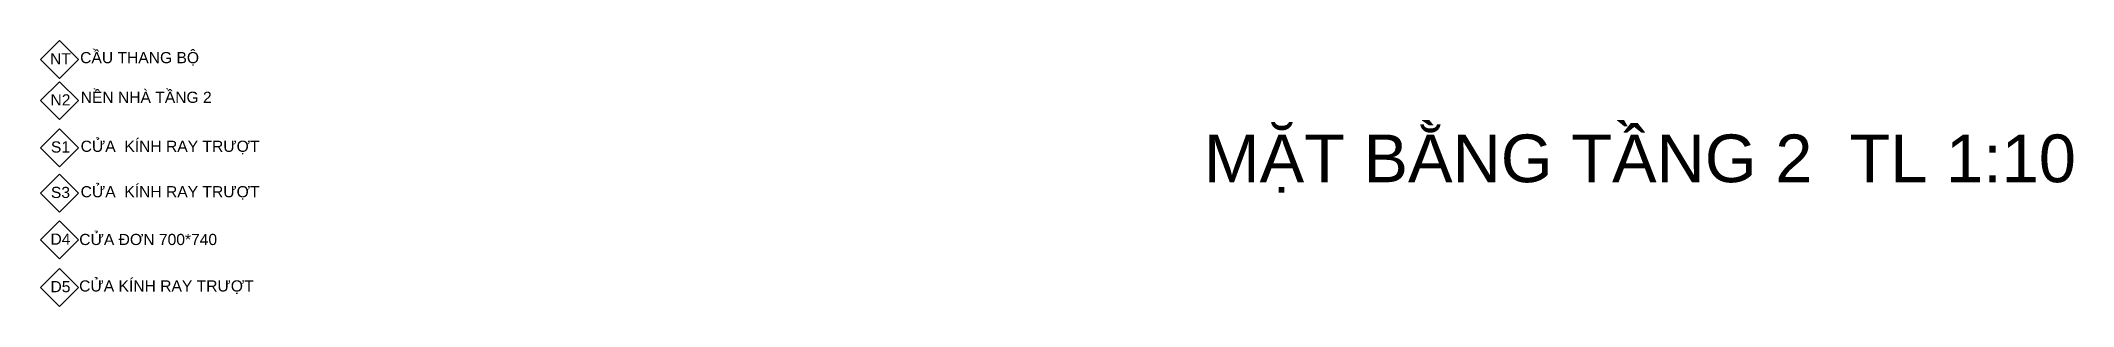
# Model space of a CAD drawing. Header units: millimetres. Extents: x -26398 to 135532, y -376633 to 43268.
# Drawn here: x 65875 to 67874, y -376633 to -376371 of the extents above; entities that cross this region are included whole.
import ezdxf

# ---------------------------------------------------------------- set-up
doc = ezdxf.new("R2010")
doc.units = ezdxf.units.MM
doc.layers.add('A6-GHICHU', color=147, linetype='Continuous', lineweight=20)
doc.styles.add('TUANH', font='')
doc.styles.get('TUANH').set_extended_font_data('VNI-Helve-Condense', bold=True)

msp = doc.modelspace()

# ---------------------------------------------------------------- texts
at = {"layer": 'A6-GHICHU', "ltscale": 0.5, "attachment_point": 5, "style": 'TUANH'}
for s, insert, char_height in [('{\\fArial|b0|i0|c163|p34;N\\fArial|b0|i0|c0|p34;T}', (65894.51, -376388.55), 10.9934), ('{\\fArial|b0|i0|c163|p34;CẦU THANG BỘ}', (65972.33, -376388.65), 10.9934), ('{\\fArial|b0|i0|c163|p34;NỀN\\fArial|b0|i0|c0|p34; NHÀ\\fArial|b0|i0|c163|p34; TẦNG \\fArial|b0|i0|c0|p34;2}', (65978.77, -376426.6), 10.99336), ('{\\fArial|b0|i0|c163|p34;N\\fArial|b0|i0|c0|p34;2}', (65894.51, -376429.06), 10.9934), ('{\\fArial|b0|i0|c0|p34;MẶT BẰNG TẦNG 2  TL 1:10}', (67447.56, -376491.87), 46.9996), ('{\\fArial|b0|i0|c163|p34;S1}', (65894.51, -376475.54), 10.9934), ('{\\fArial|b0|i0|c163|p34;CỬA  KÍNH RAY TRƯỢT}', (66002.3, -376475.98), 10.9934), ('{\\fArial|b0|i0|c163|p34;S3}', (65894.51, -376520.32), 10.9934), ('{\\fArial|b0|i0|c163|p34;CỬA  KÍNH RAY TRƯỢT}', (66002.3, -376520.75), 10.9934), ('{\\fArial|b0|i0|c163|p34;D4}', (65894.51, -376566.22), 10.9934), ('{\\fArial|b0|i0|c163|p34;CỬA ĐƠN 700*740}', (65980.76, -376566.66), 10.9934), ('{\\fArial|b0|i0|c163|p34;D5}', (65894.51, -376613.16), 10.9934), ('{\\fArial|b0|i0|c163|p34;CỬA KÍNH RAY TRƯỢT   }', (65998.72, -376613.59), 10.9934)]:
    msp.add_mtext(s, dxfattribs=dict(at, insert=insert, char_height=char_height))

# ---------------------------------------------------------------- linework, layer by layer
at = {"layer": 'A6-GHICHU', "ltscale": 0.5}
for points in [[(65893.68, -376407.95), (65912.34, -376389.29), (65893.68, -376370.64), (65875.03, -376389.29)], [(65893.68, -376448.46), (65912.34, -376429.81), (65893.68, -376411.15), (65875.03, -376429.81)], [(65893.68, -376494.95), (65912.34, -376476.29), (65893.68, -376457.63), (65875.03, -376476.29)], [(65893.68, -376539.72), (65912.34, -376521.06), (65893.68, -376502.41), (65875.03, -376521.06)], [(65893.68, -376585.63), (65912.34, -376566.97), (65893.68, -376548.31), (65875.03, -376566.97)], [(65893.68, -376632.56), (65912.34, -376613.9), (65893.68, -376595.25), (65875.03, -376613.9)]]:
    msp.add_lwpolyline(points, close=True, dxfattribs=at)

msp.set_redraw_order([(e.dxf.handle, doc.entitydb.next_handle()) for e in msp.query("TEXT MTEXT ATTDEF DIMENSION ARC_DIMENSION")])  # texts and dimensions are drawn at this point

doc.saveas('drawing.dxf')
